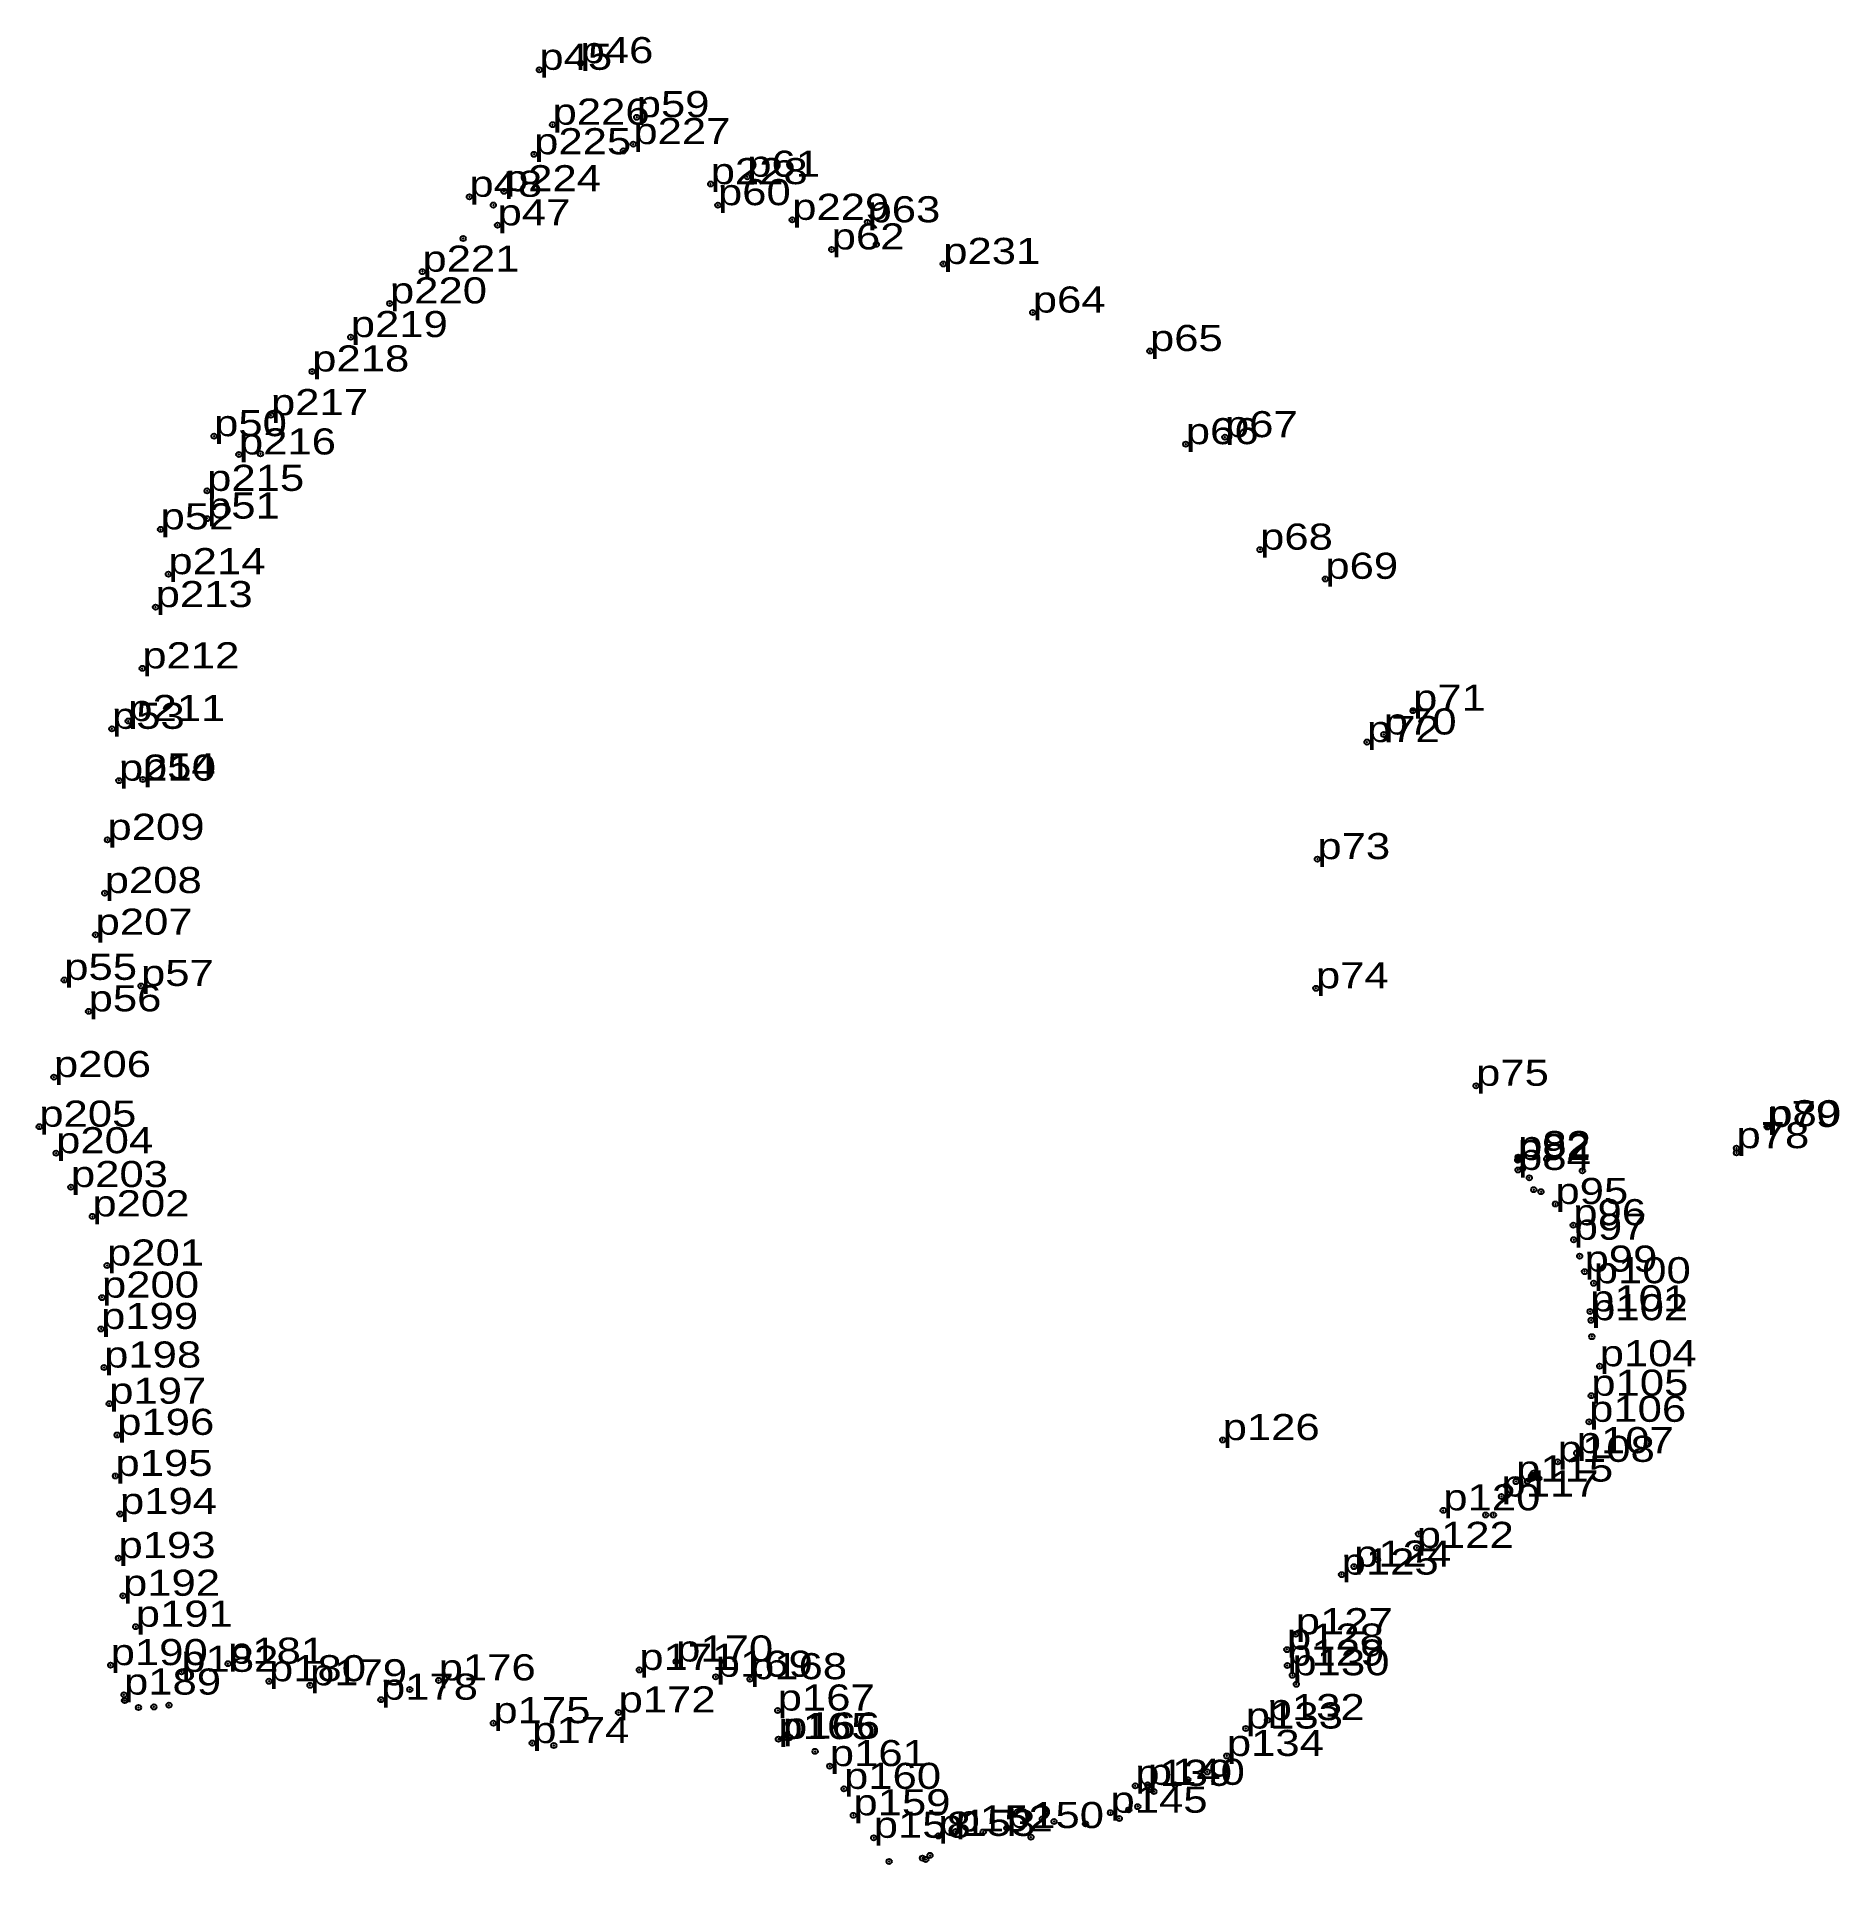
# Model space of a CAD drawing. Header units: metres. Extents: x 548831 to 552800, y 1839318 to 1842627.
# Drawn here: x 552675.6 to 552799.9, y 1839678.4 to 1839804.7 of the extents above; entities that cross this region are included whole.
import ezdxf

# ---------------------------------------------------------------- set-up
doc = ezdxf.new("R2010")
doc.units = ezdxf.units.M
doc.header["$LTSCALE"] = 0.72
doc.header["$PDMODE"] = 32
doc.header["$PDSIZE"] = 0.36
doc.layers.add('12', color=7, linetype='Continuous')
doc.layers.add('7', color=7, linetype='Continuous')

msp = doc.modelspace()

# ---------------------------------------------------------------- texts
at = {"layer": '12', "width": 1.25}
for s, p in [('p45', (552710.28, 1839802.4)), ('p45', (552710.28, 1839802.4)), ('p45', (552710.28, 1839802.4)), ('p45', (552710.28, 1839802.4)), ('p46', (552713.12, 1839802.86)), ('p46', (552713.12, 1839802.86)), ('p46', (552713.12, 1839802.86)), ('p46', (552713.12, 1839802.86)), ('p226', (552711.19, 1839798.62)), ('p226', (552711.19, 1839798.62)), ('p226', (552711.19, 1839798.62)), ('p226', (552711.19, 1839798.62)), ('p59', (552716.99, 1839799.14)), ('p59', (552716.99, 1839799.14)), ('p59', (552716.99, 1839799.14)), ('p59', (552716.99, 1839799.14)), ('p227', (552716.76, 1839797.28)), ('p227', (552716.76, 1839797.28)), ('p227', (552716.76, 1839797.28)), ('p227', (552716.76, 1839797.28)), ('p225', (552709.92, 1839796.58)), ('p225', (552709.92, 1839796.58)), ('p225', (552709.92, 1839796.58)), ('p225', (552709.92, 1839796.58)), ('p58', (552716.07, 1839796.81)), ('p58', (552716.07, 1839796.81)), ('p58', (552716.07, 1839796.81)), ('p58', (552716.07, 1839796.81)), ('p61', (552724.61, 1839795.03)), ('p61', (552724.61, 1839795.03)), ('p61', (552724.61, 1839795.03)), ('p61', (552724.61, 1839795.03)), ('p48', (552705.46, 1839793.65)), ('p48', (552705.46, 1839793.65)), ('p48', (552705.46, 1839793.65)), ('p48', (552705.46, 1839793.65)), ('p224', (552707.84, 1839794.03)), ('p224', (552707.84, 1839794.03)), ('p224', (552707.84, 1839794.03)), ('p224', (552707.84, 1839794.03)), ('p228', (552722.09, 1839794.52)), ('p228', (552722.09, 1839794.52)), ('p228', (552722.09, 1839794.52)), ('p228', (552722.09, 1839794.52)), ('p223', (552707.11, 1839793.08)), ('p223', (552707.11, 1839793.08)), ('p223', (552707.11, 1839793.08)), ('p223', (552707.11, 1839793.08)), ('p60', (552722.59, 1839793.07)), ('p60', (552722.59, 1839793.07)), ('p60', (552722.59, 1839793.07)), ('p60', (552722.59, 1839793.07)), ('p47', (552707.4, 1839791.68)), ('p47', (552707.4, 1839791.68)), ('p47', (552707.4, 1839791.68)), ('p47', (552707.4, 1839791.68)), ('p229', (552727.71, 1839792.06)), ('p229', (552727.71, 1839792.06)), ('p229', (552727.71, 1839792.06)), ('p229', (552727.71, 1839792.06)), ('p63', (552732.9, 1839791.89)), ('p63', (552732.9, 1839791.89)), ('p63', (552732.9, 1839791.89)), ('p63', (552732.9, 1839791.89)), ('p222', (552705.02, 1839790.77)), ('p222', (552705.02, 1839790.77)), ('p222', (552705.02, 1839790.77)), ('p222', (552705.02, 1839790.77)), ('p62', (552730.43, 1839790.02)), ('p62', (552730.43, 1839790.02)), ('p62', (552730.43, 1839790.02)), ('p62', (552730.43, 1839790.02)), ('p230', (552733.51, 1839790.37)), ('p230', (552733.51, 1839790.37)), ('p230', (552733.51, 1839790.37)), ('p230', (552733.51, 1839790.37)), ('p221', (552702.22, 1839788.49)), ('p221', (552702.22, 1839788.49)), ('p221', (552702.22, 1839788.49)), ('p221', (552702.22, 1839788.49)), ('p231', (552738.12, 1839789.02)), ('p231', (552738.12, 1839789.02)), ('p231', (552738.12, 1839789.02)), ('p231', (552738.12, 1839789.02)), ('p220', (552699.98, 1839786.3)), ('p220', (552699.98, 1839786.3)), ('p220', (552699.98, 1839786.3)), ('p220', (552699.98, 1839786.3)), ('p64', (552744.29, 1839785.67)), ('p64', (552744.29, 1839785.67)), ('p64', (552744.29, 1839785.67)), ('p64', (552744.29, 1839785.67)), ('p219', (552697.28, 1839783.98)), ('p219', (552697.28, 1839783.98)), ('p219', (552697.28, 1839783.98)), ('p219', (552697.28, 1839783.98)), ('p65', (552752.37, 1839783.02)), ('p65', (552752.37, 1839783.02)), ('p65', (552752.37, 1839783.02)), ('p65', (552752.37, 1839783.02)), ('p218', (552694.62, 1839781.61)), ('p218', (552694.62, 1839781.61)), ('p218', (552694.62, 1839781.61)), ('p218', (552694.62, 1839781.61)), ('p217', (552691.78, 1839778.6)), ('p217', (552691.78, 1839778.6)), ('p217', (552691.78, 1839778.6)), ('p217', (552691.78, 1839778.6)), ('p50', (552687.86, 1839777.15)), ('p50', (552687.86, 1839777.15)), ('p50', (552687.86, 1839777.15)), ('p50', (552687.86, 1839777.15)), ('p67', (552757.54, 1839777.08)), ('p67', (552757.54, 1839777.08)), ('p67', (552757.54, 1839777.08)), ('p67', (552757.54, 1839777.08)), ('p216', (552689.57, 1839775.89)), ('p216', (552689.57, 1839775.89)), ('p216', (552689.57, 1839775.89)), ('p216', (552689.57, 1839775.89)), ('p49', (552691.06, 1839775.93)), ('p49', (552691.06, 1839775.93)), ('p49', (552691.06, 1839775.93)), ('p49', (552691.06, 1839775.93)), ('p66', (552754.84, 1839776.6)), ('p66', (552754.84, 1839776.6)), ('p66', (552754.84, 1839776.6)), ('p66', (552754.84, 1839776.6)), ('p215', (552687.38, 1839773.38)), ('p215', (552687.38, 1839773.38)), ('p215', (552687.38, 1839773.38)), ('p215', (552687.38, 1839773.38)), ('p52', (552684.17, 1839770.73)), ('p52', (552684.17, 1839770.73)), ('p52', (552684.17, 1839770.73)), ('p52', (552684.17, 1839770.73)), ('p51', (552687.37, 1839771.47)), ('p51', (552687.37, 1839771.47)), ('p51', (552687.37, 1839771.47)), ('p51', (552687.37, 1839771.47)), ('p68', (552759.96, 1839769.33)), ('p68', (552759.96, 1839769.33)), ('p68', (552759.96, 1839769.33)), ('p68', (552759.96, 1839769.33)), ('p214', (552684.71, 1839767.64)), ('p214', (552684.71, 1839767.64)), ('p214', (552684.71, 1839767.64)), ('p214', (552684.71, 1839767.64)), ('p69', (552764.46, 1839767.32)), ('p69', (552764.46, 1839767.32)), ('p69', (552764.46, 1839767.32)), ('p69', (552764.46, 1839767.32)), ('p213', (552683.83, 1839765.37)), ('p213', (552683.83, 1839765.37)), ('p213', (552683.83, 1839765.37)), ('p213', (552683.83, 1839765.37)), ('p212', (552682.91, 1839761.15)), ('p212', (552682.91, 1839761.15)), ('p212', (552682.91, 1839761.15)), ('p212', (552682.91, 1839761.15)), ('p71', (552770.51, 1839758.23)), ('p71', (552770.51, 1839758.23)), ('p71', (552770.51, 1839758.23)), ('p71', (552770.51, 1839758.23)), ('p53', (552680.82, 1839756.98)), ('p53', (552680.82, 1839756.98)), ('p53', (552680.82, 1839756.98)), ('p53', (552680.82, 1839756.98)), ('p211', (552681.94, 1839757.52)), ('p211', (552681.94, 1839757.52)), ('p211', (552681.94, 1839757.52)), ('p211', (552681.94, 1839757.52)), ('p72', (552767.33, 1839756.07)), ('p72', (552767.33, 1839756.07)), ('p72', (552767.33, 1839756.07)), ('p72', (552767.33, 1839756.07)), ('p70', (552768.49, 1839756.59)), ('p70', (552768.49, 1839756.59)), ('p70', (552768.49, 1839756.59)), ('p70', (552768.49, 1839756.59)), ('p210', (552681.3, 1839753.41)), ('p210', (552681.3, 1839753.41)), ('p210', (552681.3, 1839753.41)), ('p210', (552681.3, 1839753.41)), ('p54', (552682.95, 1839753.49)), ('p54', (552682.95, 1839753.49)), ('p54', (552682.95, 1839753.49)), ('p54', (552682.95, 1839753.49)), ('p209', (552680.51, 1839749.33)), ('p209', (552680.51, 1839749.33)), ('p209', (552680.51, 1839749.33)), ('p209', (552680.51, 1839749.33)), ('p73', (552763.91, 1839748)), ('p73', (552763.91, 1839748)), ('p73', (552763.91, 1839748)), ('p73', (552763.91, 1839748)), ('p208', (552680.32, 1839745.66)), ('p208', (552680.32, 1839745.66)), ('p208', (552680.32, 1839745.66)), ('p208', (552680.32, 1839745.66)), ('p207', (552679.69, 1839742.79)), ('p207', (552679.69, 1839742.79)), ('p207', (552679.69, 1839742.79)), ('p207', (552679.69, 1839742.79)), ('p55', (552677.53, 1839739.68)), ('p55', (552677.53, 1839739.68)), ('p55', (552677.53, 1839739.68)), ('p55', (552677.53, 1839739.68)), ('p57', (552682.82, 1839739.26)), ('p57', (552682.82, 1839739.26)), ('p57', (552682.82, 1839739.26)), ('p57', (552682.82, 1839739.26)), ('p74', (552763.81, 1839739.1)), ('p74', (552763.81, 1839739.1)), ('p74', (552763.81, 1839739.1)), ('p74', (552763.81, 1839739.1)), ('p56', (552679.21, 1839737.51)), ('p56', (552679.21, 1839737.51)), ('p56', (552679.21, 1839737.51)), ('p56', (552679.21, 1839737.51)), ('p206', (552676.82, 1839732.98)), ('p206', (552676.82, 1839732.98)), ('p206', (552676.82, 1839732.98)), ('p206', (552676.82, 1839732.98)), ('p75', (552774.85, 1839732.38)), ('p75', (552774.85, 1839732.38)), ('p75', (552774.85, 1839732.38)), ('p75', (552774.85, 1839732.38)), ('p205', (552675.81, 1839729.56)), ('p205', (552675.81, 1839729.56)), ('p205', (552675.81, 1839729.56)), ('p205', (552675.81, 1839729.56)), ('p79', (552794.92, 1839729.54)), ('p79', (552794.92, 1839729.54)), ('p79', (552794.92, 1839729.54)), ('p79', (552794.92, 1839729.54)), ('p80', (552794.99, 1839729.59)), ('p80', (552794.99, 1839729.59)), ('p80', (552794.99, 1839729.59)), ('p80', (552794.99, 1839729.59)), ('p204', (552676.97, 1839727.73)), ('p204', (552676.97, 1839727.73)), ('p204', (552676.97, 1839727.73)), ('p204', (552676.97, 1839727.73)), ('p78', (552792.8, 1839728.08)), ('p78', (552792.8, 1839728.08)), ('p78', (552792.8, 1839728.08)), ('p78', (552792.8, 1839728.08)), ('p77', (552792.8, 1839727.76)), ('p77', (552792.8, 1839727.76)), ('p77', (552792.8, 1839727.76)), ('p77', (552792.8, 1839727.76)), ('p92', (552777.72, 1839727.26)), ('p92', (552777.72, 1839727.26)), ('p92', (552777.72, 1839727.26)), ('p92', (552777.72, 1839727.26)), ('p84', (552777.74, 1839726.58)), ('p84', (552777.74, 1839726.58)), ('p84', (552777.74, 1839726.58)), ('p84', (552777.74, 1839726.58)), ('p82', (552777.75, 1839727.46)), ('p82', (552777.75, 1839727.46)), ('p82', (552777.75, 1839727.46)), ('p82', (552777.75, 1839727.46)), ('p83', (552777.75, 1839727.37)), ('p83', (552777.75, 1839727.37)), ('p83', (552777.75, 1839727.37)), ('p83', (552777.75, 1839727.37)), ('p89', (552777.81, 1839727.4)), ('p89', (552777.81, 1839727.4)), ('p89', (552777.81, 1839727.4)), ('p89', (552777.81, 1839727.4)), ('p90', (552777.82, 1839727.41)), ('p90', (552777.82, 1839727.41)), ('p90', (552777.82, 1839727.41)), ('p90', (552777.82, 1839727.41)), ('p91', (552777.83, 1839727.31)), ('p91', (552777.83, 1839727.31)), ('p91', (552777.83, 1839727.31)), ('p91', (552777.83, 1839727.31)), ('p93', (552778.06, 1839726.67)), ('p93', (552778.06, 1839726.67)), ('p93', (552778.06, 1839726.67)), ('p93', (552778.06, 1839726.67)), ('p88', (552778.12, 1839727.55)), ('p88', (552778.12, 1839727.55)), ('p88', (552778.12, 1839727.55)), ('p88', (552778.12, 1839727.55)), ('p76', (552779.72, 1839727.33)), ('p76', (552779.72, 1839727.33)), ('p76', (552779.72, 1839727.33)), ('p76', (552779.72, 1839727.33)), ('p86', (552782.18, 1839726.52)), ('p86', (552782.18, 1839726.52)), ('p86', (552782.18, 1839726.52)), ('p86', (552782.18, 1839726.52)), ('p203', (552677.99, 1839725.4)), ('p203', (552677.99, 1839725.4)), ('p203', (552677.99, 1839725.4)), ('p203', (552677.99, 1839725.4)), ('p87', (552778.52, 1839726.04)), ('p87', (552778.52, 1839726.04)), ('p87', (552778.52, 1839726.04)), ('p87', (552778.52, 1839726.04)), ('p94', (552778.83, 1839725.22)), ('p94', (552778.83, 1839725.22)), ('p94', (552778.83, 1839725.22)), ('p94', (552778.83, 1839725.22)), ('p85', (552779.33, 1839725.08)), ('p85', (552779.33, 1839725.08)), ('p85', (552779.33, 1839725.08)), ('p85', (552779.33, 1839725.08)), ('p95', (552780.32, 1839724.23)), ('p95', (552780.32, 1839724.23)), ('p95', (552780.32, 1839724.23)), ('p95', (552780.32, 1839724.23)), ('p202', (552679.47, 1839723.38)), ('p202', (552679.47, 1839723.38)), ('p202', (552679.47, 1839723.38)), ('p202', (552679.47, 1839723.38)), ('p96', (552781.55, 1839722.77)), ('p96', (552781.55, 1839722.77)), ('p96', (552781.55, 1839722.77)), ('p96', (552781.55, 1839722.77)), ('p97', (552781.58, 1839721.77)), ('p97', (552781.58, 1839721.77)), ('p97', (552781.58, 1839721.77)), ('p97', (552781.58, 1839721.77)), ('p98', (552781.99, 1839720.64)), ('p98', (552781.99, 1839720.64)), ('p98', (552781.99, 1839720.64)), ('p98', (552781.99, 1839720.64)), ('p201', (552680.48, 1839719.99)), ('p201', (552680.48, 1839719.99)), ('p201', (552680.48, 1839719.99)), ('p201', (552680.48, 1839719.99)), ('p99', (552782.33, 1839719.57)), ('p99', (552782.33, 1839719.57)), ('p99', (552782.33, 1839719.57)), ('p99', (552782.33, 1839719.57)), ('p200', (552680.13, 1839717.78)), ('p200', (552680.13, 1839717.78)), ('p200', (552680.13, 1839717.78)), ('p200', (552680.13, 1839717.78)), ('p100', (552782.96, 1839718.77)), ('p100', (552782.96, 1839718.77)), ('p100', (552782.96, 1839718.77)), ('p100', (552782.96, 1839718.77)), ('p101', (552782.71, 1839716.83)), ('p101', (552782.71, 1839716.83)), ('p101', (552782.71, 1839716.83)), ('p101', (552782.71, 1839716.83)), ('p199', (552680.07, 1839715.62)), ('p199', (552680.07, 1839715.62)), ('p199', (552680.07, 1839715.62)), ('p199', (552680.07, 1839715.62)), ('p102', (552782.78, 1839716.22)), ('p102', (552782.78, 1839716.22)), ('p102', (552782.78, 1839716.22)), ('p102', (552782.78, 1839716.22)), ('p103', (552782.83, 1839715.09)), ('p103', (552782.83, 1839715.09)), ('p103', (552782.83, 1839715.09)), ('p103', (552782.83, 1839715.09)), ('p198', (552680.28, 1839712.96)), ('p198', (552680.28, 1839712.96)), ('p198', (552680.28, 1839712.96)), ('p198', (552680.28, 1839712.96)), ('p104', (552783.37, 1839713.05)), ('p104', (552783.37, 1839713.05)), ('p104', (552783.37, 1839713.05)), ('p104', (552783.37, 1839713.05)), ('p197', (552680.63, 1839710.47)), ('p197', (552680.63, 1839710.47)), ('p197', (552680.63, 1839710.47)), ('p197', (552680.63, 1839710.47)), ('p105', (552782.79, 1839711.02)), ('p105', (552782.79, 1839711.02)), ('p105', (552782.79, 1839711.02)), ('p105', (552782.79, 1839711.02)), ('p106', (552782.64, 1839709.22)), ('p106', (552782.64, 1839709.22)), ('p106', (552782.64, 1839709.22)), ('p106', (552782.64, 1839709.22)), ('p196', (552681.18, 1839708.32)), ('p196', (552681.18, 1839708.32)), ('p196', (552681.18, 1839708.32)), ('p196', (552681.18, 1839708.32)), ('p126', (552757.38, 1839707.96)), ('p126', (552757.38, 1839707.96)), ('p126', (552757.38, 1839707.96)), ('p126', (552757.38, 1839707.96)), ('p108', (552780.48, 1839706.46)), ('p108', (552780.48, 1839706.46)), ('p108', (552780.48, 1839706.46)), ('p108', (552780.48, 1839706.46)), ('p107', (552781.79, 1839707.06)), ('p107', (552781.79, 1839707.06)), ('p107', (552781.79, 1839707.06)), ('p107', (552781.79, 1839707.06)), ('p195', (552681.06, 1839705.49)), ('p195', (552681.06, 1839705.49)), ('p195', (552681.06, 1839705.49)), ('p195', (552681.06, 1839705.49)), ('p115', (552777.61, 1839705.1)), ('p115', (552777.61, 1839705.1)), ('p115', (552777.61, 1839705.1)), ('p115', (552777.61, 1839705.1)), ('p114', (552778.38, 1839705.13)), ('p114', (552778.38, 1839705.13)), ('p114', (552778.38, 1839705.13)), ('p114', (552778.38, 1839705.13)), ('p110', (552778.67, 1839705.46)), ('p110', (552778.67, 1839705.46)), ('p110', (552778.67, 1839705.46)), ('p110', (552778.67, 1839705.46)), ('p111', (552778.72, 1839705.53)), ('p111', (552778.72, 1839705.53)), ('p111', (552778.72, 1839705.53)), ('p111', (552778.72, 1839705.53)), ('p112', (552778.78, 1839705.52)), ('p112', (552778.78, 1839705.52)), ('p112', (552778.78, 1839705.52)), ('p112', (552778.78, 1839705.52)), ('p113', (552778.8, 1839705.68)), ('p113', (552778.8, 1839705.68)), ('p113', (552778.8, 1839705.68)), ('p113', (552778.8, 1839705.68)), ('p109', (552779.17, 1839705.32)), ('p109', (552779.17, 1839705.32)), ('p109', (552779.17, 1839705.32)), ('p109', (552779.17, 1839705.32)), ('p117', (552776.6, 1839704.07)), ('p117', (552776.6, 1839704.07)), ('p117', (552776.6, 1839704.07)), ('p117', (552776.6, 1839704.07)), ('p116', (552776.93, 1839704.81)), ('p116', (552776.93, 1839704.81)), ('p116', (552776.93, 1839704.81)), ('p116', (552776.93, 1839704.81)), ('p194', (552681.37, 1839702.87)), ('p194', (552681.37, 1839702.87)), ('p194', (552681.37, 1839702.87)), ('p194', (552681.37, 1839702.87)), ('p120', (552772.59, 1839703.12)), ('p120', (552772.59, 1839703.12)), ('p120', (552772.59, 1839703.12)), ('p120', (552772.59, 1839703.12)), ('p119', (552775.52, 1839702.8)), ('p119', (552775.52, 1839702.8)), ('p119', (552775.52, 1839702.8)), ('p119', (552775.52, 1839702.8)), ('p118', (552776.05, 1839702.8)), ('p118', (552776.05, 1839702.8)), ('p118', (552776.05, 1839702.8)), ('p118', (552776.05, 1839702.8)), ('p121', (552770.89, 1839701.5)), ('p121', (552770.89, 1839701.5)), ('p121', (552770.89, 1839701.5)), ('p121', (552770.89, 1839701.5)), ('p122', (552770.76, 1839700.53)), ('p122', (552770.76, 1839700.53)), ('p122', (552770.76, 1839700.53)), ('p122', (552770.76, 1839700.53)), ('p193', (552681.27, 1839699.83)), ('p193', (552681.27, 1839699.83)), ('p193', (552681.27, 1839699.83)), ('p193', (552681.27, 1839699.83)), ('p125', (552765.58, 1839698.69)), ('p125', (552765.58, 1839698.69)), ('p125', (552765.58, 1839698.69)), ('p125', (552765.58, 1839698.69)), ('p124', (552766.44, 1839699.24)), ('p124', (552766.44, 1839699.24)), ('p124', (552766.44, 1839699.24)), ('p124', (552766.44, 1839699.24)), ('p123', (552768.06, 1839699.71)), ('p123', (552768.06, 1839699.71)), ('p123', (552768.06, 1839699.71)), ('p123', (552768.06, 1839699.71)), ('p192', (552681.58, 1839697.23)), ('p192', (552681.58, 1839697.23)), ('p192', (552681.58, 1839697.23)), ('p192', (552681.58, 1839697.23)), ('p191', (552682.46, 1839695.1)), ('p191', (552682.46, 1839695.1)), ('p191', (552682.46, 1839695.1)), ('p191', (552682.46, 1839695.1)), ('p127', (552762.42, 1839694.58)), ('p127', (552762.42, 1839694.58)), ('p127', (552762.42, 1839694.58)), ('p127', (552762.42, 1839694.58)), ('p190', (552680.73, 1839692.45)), ('p190', (552680.73, 1839692.45)), ('p190', (552680.73, 1839692.45)), ('p190', (552680.73, 1839692.45)), ('p181', (552688.82, 1839692.55)), ('p181', (552688.82, 1839692.55)), ('p181', (552688.82, 1839692.55)), ('p181', (552688.82, 1839692.55)), ('p170', (552719.71, 1839692.7)), ('p170', (552719.71, 1839692.7)), ('p170', (552719.71, 1839692.7)), ('p170', (552719.71, 1839692.7)), ('p128', (552761.81, 1839693.52)), ('p128', (552761.81, 1839693.52)), ('p128', (552761.81, 1839693.52)), ('p128', (552761.81, 1839693.52)), ('p129', (552761.84, 1839692.42)), ('p129', (552761.84, 1839692.42)), ('p129', (552761.84, 1839692.42)), ('p129', (552761.84, 1839692.42)), ('p182', (552685.6, 1839691.99)), ('p182', (552685.6, 1839691.99)), ('p182', (552685.6, 1839691.99)), ('p182', (552685.6, 1839691.99)), ('p180', (552691.64, 1839691.34)), ('p180', (552691.64, 1839691.34)), ('p180', (552691.64, 1839691.34)), ('p180', (552691.64, 1839691.34)), ('p176', (552703.34, 1839691.4)), ('p176', (552703.34, 1839691.4)), ('p176', (552703.34, 1839691.4)), ('p176', (552703.34, 1839691.4)), ('p171', (552717.17, 1839692.12)), ('p171', (552717.17, 1839692.12)), ('p171', (552717.17, 1839692.12)), ('p171', (552717.17, 1839692.12)), ('p169', (552722.44, 1839691.65)), ('p169', (552722.44, 1839691.65)), ('p169', (552722.44, 1839691.65)), ('p169', (552722.44, 1839691.65)), ('p168', (552724.8, 1839691.48)), ('p168', (552724.8, 1839691.48)), ('p168', (552724.8, 1839691.48)), ('p168', (552724.8, 1839691.48)), ('p130', (552762.19, 1839691.75)), ('p130', (552762.19, 1839691.75)), ('p130', (552762.19, 1839691.75)), ('p130', (552762.19, 1839691.75)), ('p131', (552762.46, 1839691.13)), ('p131', (552762.46, 1839691.13)), ('p131', (552762.46, 1839691.13)), ('p131', (552762.46, 1839691.13)), ('p189', (552681.65, 1839690.42)), ('p189', (552681.65, 1839690.42)), ('p189', (552681.65, 1839690.42)), ('p189', (552681.65, 1839690.42)), ('p186', (552681.69, 1839690.02)), ('p186', (552681.69, 1839690.02)), ('p186', (552681.69, 1839690.02)), ('p186', (552681.69, 1839690.02)), ('p187', (552681.7, 1839690.01)), ('p187', (552681.7, 1839690.01)), ('p187', (552681.7, 1839690.01)), ('p187', (552681.7, 1839690.01)), ('p188', (552681.72, 1839690.02)), ('p188', (552681.72, 1839690.02)), ('p188', (552681.72, 1839690.02)), ('p188', (552681.72, 1839690.02)), ('p179', (552694.47, 1839691.06)), ('p179', (552694.47, 1839691.06)), ('p179', (552694.47, 1839691.06)), ('p179', (552694.47, 1839691.06)), ('p178', (552699.36, 1839690.07)), ('p178', (552699.36, 1839690.07)), ('p178', (552699.36, 1839690.07)), ('p178', (552699.36, 1839690.07)), ('p177', (552701.35, 1839690.77)), ('p177', (552701.35, 1839690.77)), ('p177', (552701.35, 1839690.77)), ('p177', (552701.35, 1839690.77)), ('p185', (552682.65, 1839689.53)), ('p185', (552682.65, 1839689.53)), ('p185', (552682.65, 1839689.53)), ('p185', (552682.65, 1839689.53)), ('p184', (552683.71, 1839689.58)), ('p184', (552683.71, 1839689.58)), ('p184', (552683.71, 1839689.58)), ('p184', (552683.71, 1839689.58)), ('p183', (552684.75, 1839689.69)), ('p183', (552684.75, 1839689.69)), ('p183', (552684.75, 1839689.69)), ('p183', (552684.75, 1839689.69)), ('p172', (552715.74, 1839689.19)), ('p172', (552715.74, 1839689.19)), ('p172', (552715.74, 1839689.19)), ('p172', (552715.74, 1839689.19)), ('p167', (552726.71, 1839689.32)), ('p167', (552726.71, 1839689.32)), ('p167', (552726.71, 1839689.32)), ('p167', (552726.71, 1839689.32)), ('p132', (552760.48, 1839688.66)), ('p132', (552760.48, 1839688.66)), ('p132', (552760.48, 1839688.66)), ('p132', (552760.48, 1839688.66)), ('p175', (552707.11, 1839688.45)), ('p175', (552707.11, 1839688.45)), ('p175', (552707.11, 1839688.45)), ('p175', (552707.11, 1839688.45)), ('p165', (552726.76, 1839687.35)), ('p165', (552726.76, 1839687.35)), ('p165', (552726.76, 1839687.35)), ('p165', (552726.76, 1839687.35)), ('p166', (552727.07, 1839687.39)), ('p166', (552727.07, 1839687.39)), ('p166', (552727.07, 1839687.39)), ('p166', (552727.07, 1839687.39)), ('p164', (552727.3, 1839687.64)), ('p164', (552727.3, 1839687.64)), ('p164', (552727.3, 1839687.64)), ('p164', (552727.3, 1839687.64)), ('p163', (552727.56, 1839687.47)), ('p163', (552727.56, 1839687.47)), ('p163', (552727.56, 1839687.47)), ('p163', (552727.56, 1839687.47)), ('p133', (552758.98, 1839688.08)), ('p133', (552758.98, 1839688.08)), ('p133', (552758.98, 1839688.08)), ('p133', (552758.98, 1839688.08)), ('p174', (552709.79, 1839687.08)), ('p174', (552709.79, 1839687.08)), ('p174', (552709.79, 1839687.08)), ('p174', (552709.79, 1839687.08)), ('p173', (552711.28, 1839686.91)), ('p173', (552711.28, 1839686.91)), ('p173', (552711.28, 1839686.91)), ('p173', (552711.28, 1839686.91)), ('p162', (552729.29, 1839686.51)), ('p162', (552729.29, 1839686.51)), ('p162', (552729.29, 1839686.51)), ('p162', (552729.29, 1839686.51)), ('p134', (552757.67, 1839686.19)), ('p134', (552757.67, 1839686.19)), ('p134', (552757.67, 1839686.19)), ('p134', (552757.67, 1839686.19)), ('p161', (552730.3, 1839685.49)), ('p161', (552730.3, 1839685.49)), ('p161', (552730.3, 1839685.49)), ('p161', (552730.3, 1839685.49)), ('p135', (552756.32, 1839685.08)), ('p135', (552756.32, 1839685.08)), ('p135', (552756.32, 1839685.08)), ('p135', (552756.32, 1839685.08)), ('p160', (552731.28, 1839683.92)), ('p160', (552731.28, 1839683.92)), ('p160', (552731.28, 1839683.92)), ('p160', (552731.28, 1839683.92)), ('p139', (552751.36, 1839684.13)), ('p139', (552751.36, 1839684.13)), ('p139', (552751.36, 1839684.13)), ('p139', (552751.36, 1839684.13)), ('p140', (552752.22, 1839684.2)), ('p140', (552752.22, 1839684.2)), ('p140', (552752.22, 1839684.2)), ('p140', (552752.22, 1839684.2)), ('p141', (552752.35, 1839683.88)), ('p141', (552752.35, 1839683.88)), ('p141', (552752.35, 1839683.88)), ('p141', (552752.35, 1839683.88)), ('p138', (552752.64, 1839683.74)), ('p138', (552752.64, 1839683.74)), ('p138', (552752.64, 1839683.74)), ('p138', (552752.64, 1839683.74)), ('p137', (552754.1, 1839684.2)), ('p137', (552754.1, 1839684.2)), ('p137', (552754.1, 1839684.2)), ('p137', (552754.1, 1839684.2)), ('p136', (552754.98, 1839684.56)), ('p136', (552754.98, 1839684.56)), ('p136', (552754.98, 1839684.56)), ('p136', (552754.98, 1839684.56)), ('p145', (552749.65, 1839682.28)), ('p145', (552749.65, 1839682.28)), ('p145', (552749.65, 1839682.28)), ('p145', (552749.65, 1839682.28)), ('p143', (552750.91, 1839682.48)), ('p143', (552750.91, 1839682.48)), ('p143', (552750.91, 1839682.48)), ('p143', (552750.91, 1839682.48)), ('p142', (552751.53, 1839682.7)), ('p142', (552751.53, 1839682.7)), ('p142', (552751.53, 1839682.7)), ('p142', (552751.53, 1839682.7)), ('p159', (552731.93, 1839682.1)), ('p159', (552731.93, 1839682.1)), ('p159', (552731.93, 1839682.1)), ('p159', (552731.93, 1839682.1)), ('p152', (552738.98, 1839680.99)), ('p152', (552738.98, 1839680.99)), ('p152', (552738.98, 1839680.99)), ('p152', (552738.98, 1839680.99)), ('p150', (552742.51, 1839681.22)), ('p150', (552742.51, 1839681.22)), ('p150', (552742.51, 1839681.22)), ('p150', (552742.51, 1839681.22)), ('p148', (552744.95, 1839681.85)), ('p148', (552744.95, 1839681.85)), ('p148', (552744.95, 1839681.85)), ('p148', (552744.95, 1839681.85)), ('p147', (552745.76, 1839681.67)), ('p147', (552745.76, 1839681.67)), ('p147', (552745.76, 1839681.67)), ('p147', (552745.76, 1839681.67)), ('p146', (552747.93, 1839681.51)), ('p146', (552747.93, 1839681.51)), ('p146', (552747.93, 1839681.51)), ('p146', (552747.93, 1839681.51)), ('p144', (552750.26, 1839681.88)), ('p144', (552750.26, 1839681.88)), ('p144', (552750.26, 1839681.88)), ('p144', (552750.26, 1839681.88)), ('p158', (552733.33, 1839680.55)), ('p158', (552733.33, 1839680.55)), ('p158', (552733.33, 1839680.55)), ('p158', (552733.33, 1839680.55)), ('p153', (552737.78, 1839680.68)), ('p153', (552737.78, 1839680.68)), ('p153', (552737.78, 1839680.68)), ('p153', (552737.78, 1839680.68)), ('p151', (552740.87, 1839680.94)), ('p151', (552740.87, 1839680.94)), ('p151', (552740.87, 1839680.94)), ('p151', (552740.87, 1839680.94)), ('p149', (552744.17, 1839680.59)), ('p149', (552744.17, 1839680.59)), ('p149', (552744.17, 1839680.59)), ('p149', (552744.17, 1839680.59)), ('p157', (552734.39, 1839678.92)), ('p157', (552734.39, 1839678.92)), ('p157', (552734.39, 1839678.92)), ('p157', (552734.39, 1839678.92)), ('p156', (552736.69, 1839679.15)), ('p156', (552736.69, 1839679.15)), ('p156', (552736.69, 1839679.15)), ('p156', (552736.69, 1839679.15)), ('p155', (552736.92, 1839679.06)), ('p155', (552736.92, 1839679.06)), ('p155', (552736.92, 1839679.06)), ('p155', (552736.92, 1839679.06)), ('p154', (552737.21, 1839679.34)), ('p154', (552737.21, 1839679.34)), ('p154', (552737.21, 1839679.34)), ('p154', (552737.21, 1839679.34))]:
    msp.add_text(s, height=1.8, dxfattribs=at).set_placement(p)

# ---------------------------------------------------------------- linework, layer by layer
at = {"layer": '7'}
for p in [(552713.12, 1839802.86), (552710.28, 1839802.4), (552716.99, 1839799.13), (552711.19, 1839798.62), (552709.92, 1839796.58), (552716.07, 1839796.81), (552716.75, 1839797.28), (552724.61, 1839795.03), (552707.84, 1839794.03), (552722.09, 1839794.53), (552705.46, 1839793.65), (552707.11, 1839793.08), (552722.59, 1839793.07), (552707.4, 1839791.69), (552727.71, 1839792.06), (552732.9, 1839791.89), (552705.03, 1839790.77), (552730.43, 1839790.02), (552733.51, 1839790.37), (552738.12, 1839789.02), (552702.22, 1839788.49), (552699.97, 1839786.3), (552744.29, 1839785.67), (552697.28, 1839783.97), (552752.37, 1839783.02), (552694.62, 1839781.61), (552691.78, 1839778.6), (552687.86, 1839777.15), (552754.84, 1839776.6), (552757.54, 1839777.08), (552689.57, 1839775.89), (552691.06, 1839775.93), (552687.38, 1839773.38), (552687.37, 1839771.47), (552684.17, 1839770.73), (552759.96, 1839769.33), (552684.71, 1839767.64), (552764.46, 1839767.31), (552683.83, 1839765.37), (552682.91, 1839761.15), (552681.94, 1839757.52), (552770.51, 1839758.23), (552680.82, 1839756.98), (552767.33, 1839756.07), (552768.49, 1839756.59), (552681.3, 1839753.41), (552682.95, 1839753.49), (552680.51, 1839749.33), (552763.91, 1839748), (552680.32, 1839745.66), (552679.69, 1839742.79), (552677.53, 1839739.67), (552682.82, 1839739.26), (552763.81, 1839739.1), (552679.21, 1839737.51), (552676.82, 1839732.98), (552774.85, 1839732.38), (552675.81, 1839729.56), (552794.92, 1839729.54), (552794.99, 1839729.59), (552676.97, 1839727.73), (552777.72, 1839727.26), (552777.75, 1839727.46), (552777.75, 1839727.37), (552777.81, 1839727.4), (552777.82, 1839727.41), (552777.83, 1839727.31), (552778.12, 1839727.55), (552779.72, 1839727.33), (552792.8, 1839728.08), (552792.8, 1839727.76), (552777.74, 1839726.58), (552778.06, 1839726.67), (552778.52, 1839726.04), (552782.18, 1839726.52), (552677.99, 1839725.39), (552778.83, 1839725.22), (552779.33, 1839725.08), (552679.47, 1839723.38), (552780.32, 1839724.23), (552781.55, 1839722.77), (552781.58, 1839721.77), (552781.99, 1839720.64), (552680.48, 1839719.99), (552782.33, 1839719.57), (552782.96, 1839718.77), (552680.13, 1839717.78), (552782.71, 1839716.83), (552680.07, 1839715.62), (552782.78, 1839716.22), (552782.83, 1839715.09), (552680.28, 1839712.96), (552783.37, 1839713.05), (552680.63, 1839710.47), (552782.79, 1839711.02), (552782.64, 1839709.22), (552681.18, 1839708.31), (552757.38, 1839707.97), (552781.79, 1839707.07), (552681.06, 1839705.49), (552778.67, 1839705.46), (552778.71, 1839705.53), (552778.78, 1839705.52), (552778.8, 1839705.68), (552780.48, 1839706.46), (552776.93, 1839704.81), (552777.61, 1839705.1), (552778.39, 1839705.13), (552779.17, 1839705.32), (552681.37, 1839702.87), (552772.59, 1839703.12), (552776.6, 1839704.07), (552775.52, 1839702.8), (552776.05, 1839702.8), (552770.76, 1839700.53), (552770.89, 1839701.49), (552681.27, 1839699.83), (552766.44, 1839699.24), (552768.06, 1839699.71), (552765.58, 1839698.69), (552681.58, 1839697.23), (552682.46, 1839695.1), (552762.42, 1839694.58), (552761.81, 1839693.52), (552680.73, 1839692.45), (552685.61, 1839691.99), (552688.82, 1839692.55), (552717.17, 1839692.12), (552719.71, 1839692.7), (552722.44, 1839691.65), (552724.8, 1839691.48), (552761.84, 1839692.42), (552762.19, 1839691.75), (552681.65, 1839690.41), (552691.65, 1839691.34), (552694.47, 1839691.06), (552701.35, 1839690.77), (552703.34, 1839691.4), (552762.46, 1839691.13), (552681.69, 1839690.02), (552681.7, 1839690.01), (552681.71, 1839690.02), (552682.65, 1839689.53), (552683.71, 1839689.57), (552684.75, 1839689.69), (552699.36, 1839690.07), (552715.74, 1839689.19), (552726.71, 1839689.32), (552707.11, 1839688.45), (552758.98, 1839688.09), (552760.48, 1839688.66), (552709.79, 1839687.08), (552711.28, 1839686.91), (552726.76, 1839687.35), (552727.07, 1839687.39), (552727.3, 1839687.64), (552727.56, 1839687.47), (552729.29, 1839686.51), (552730.3, 1839685.49), (552757.67, 1839686.19), (552731.28, 1839683.92), (552751.36, 1839684.13), (552752.22, 1839684.2), (552754.1, 1839684.2), (552754.98, 1839684.56), (552756.32, 1839685.09), (552751.53, 1839682.7), (552752.35, 1839683.87), (552752.64, 1839683.74), (552731.93, 1839682.1), (552744.95, 1839681.85), (552745.76, 1839681.67), (552747.93, 1839681.51), (552749.65, 1839682.28), (552750.26, 1839681.88), (552750.91, 1839682.48), (552733.33, 1839680.55), (552737.78, 1839680.68), (552738.97, 1839680.99), (552740.87, 1839680.95), (552742.51, 1839681.22), (552744.17, 1839680.59), (552734.39, 1839678.92), (552736.69, 1839679.15), (552736.92, 1839679.06), (552737.21, 1839679.34)]:
    msp.add_point(p, dxfattribs=at)

msp.set_redraw_order([(e.dxf.handle, doc.entitydb.next_handle()) for e in msp.query("TEXT MTEXT ATTDEF DIMENSION ARC_DIMENSION")])  # texts and dimensions are drawn at this point

doc.saveas('drawing.dxf')
